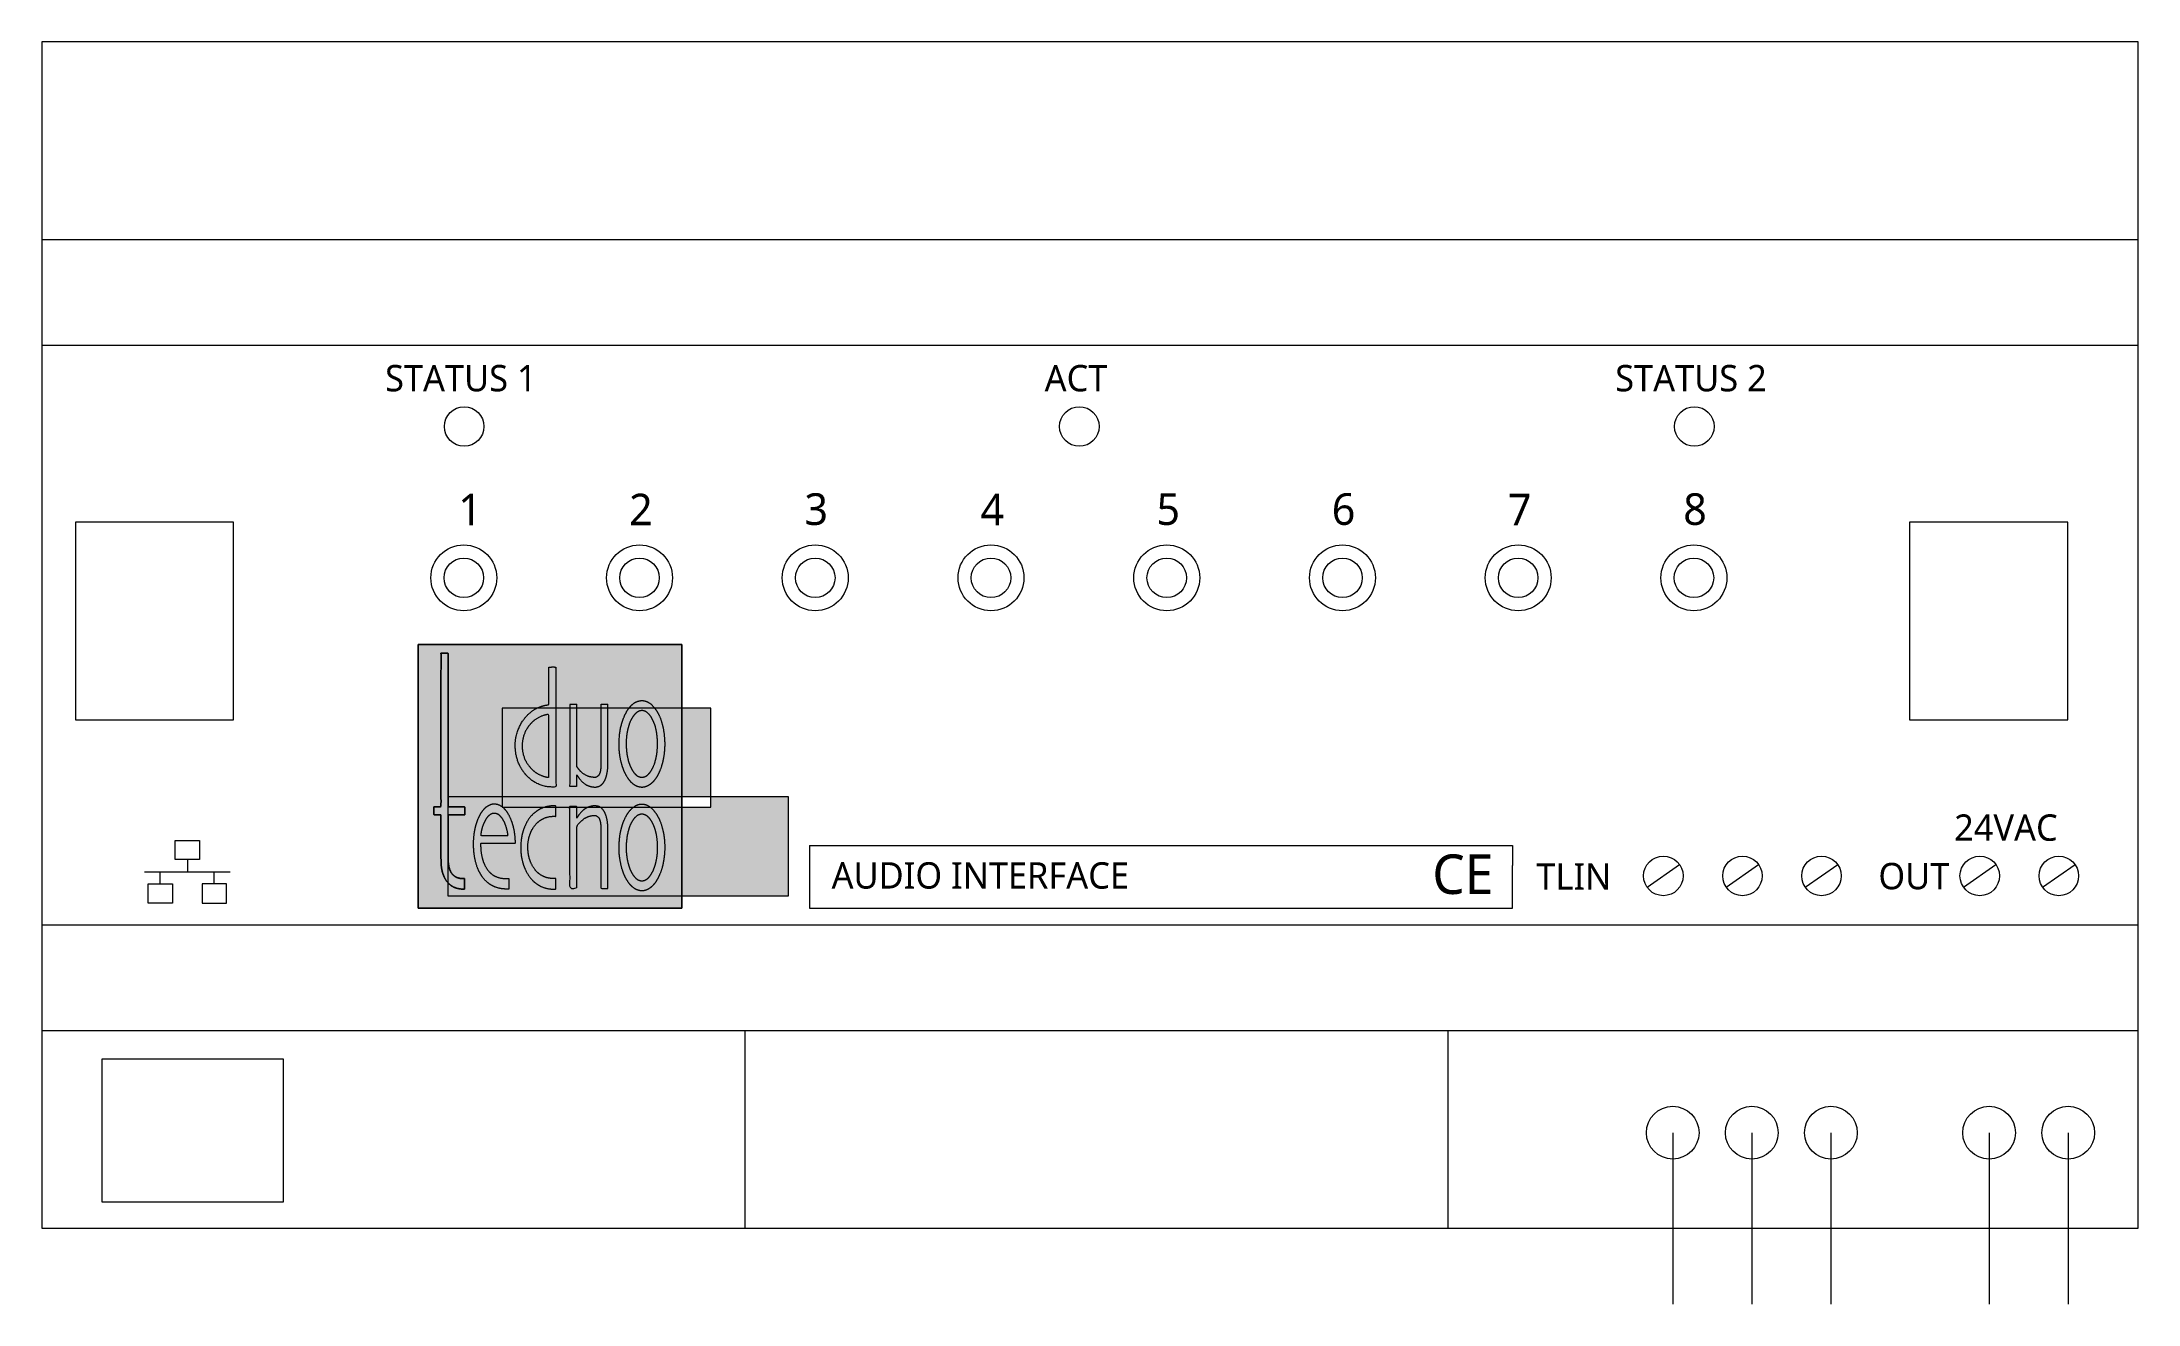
# Model space of a CAD drawing. Header units: millimetres. Extents: x 38 to 197, y -69 to 27.
import ezdxf

# ---------------------------------------------------------------- set-up
doc = ezdxf.new("R2010")
doc.units = ezdxf.units.MM
doc.header["$LTSCALE"] = 20
doc.layers.add('Ontwerplaag-1', color=7, linetype='Continuous')
doc.styles.add('@Malgun Gothic', font='malgun.ttf')

msp = doc.modelspace()

# ---------------------------------------------------------------- texts
at = {"layer": 'Ontwerplaag-1', "color": 7, "transparency": 33554687, "attachment_point": 7, "style": '@Malgun Gothic'}
for s, insert, char_height, line_spacing_factor in [('STATUS 1', (64.03, 0.46), 2, 1.004011), ('ACT', (114.06, 0.46), 2, 1.004011), ('STATUS 2', (157.34, 0.46), 2, 1.004011), ('1', (69.58, -9.68), 2.4, 0.836677), ('2', (82.54, -9.68), 2.4, 0.836677), ('3', (95.84, -9.68), 2.4, 0.836677), ('4', (109.2, -9.68), 2.4, 0.836677), ('5', (122.54, -9.68), 2.4, 0.836677), ('6', (135.84, -9.68), 2.4, 0.836677), ('7', (149.2, -9.68), 2.4, 0.836677), ('8', (162.5, -9.68), 2.4, 0.836677), ('24VAC', (183.05, -33.64), 2, 1.004011), ('CE', (143.46, -37.69), 3, 0.669344), ('AUDIO INTERFACE', (97.9, -37.27), 2, 1.004011), ('TLIN', (151.36, -37.32), 2, 1.004011), ('OUT', (177.3, -37.32), 2, 1.004011)]:
    msp.add_mtext(s, dxfattribs=dict(at, insert=insert, char_height=char_height, line_spacing_factor=line_spacing_factor))

# ---------------------------------------------------------------- hatches: boundary and pattern name
at = {"layer": 'Ontwerplaag-1', "linetype": 'Continuous', "lineweight": 5, "transparency": 33554687}
h = msp.add_hatch(color=256, dxfattribs=at)
h.set_gradient(color1=(255, 0, 0), color2=(255, 0, 0))
h.paths.add_polyline_path([(86.54, -37.78), (68.8, -37.78), (68.8, -30.28), (72.92, -30.28), (72.92, -31.05), (86.54, -31.05), (86.54, -37.78), (94.64, -37.78), (94.64, -30.28), (88.75, -30.28), (88.75, -23.55), (86.54, -23.55), (86.54, -18.72), (66.54, -18.72), (66.54, -38.72), (86.54, -38.72)])
h.paths.add_polyline_path([(86.54, -31.05), (86.54, -30.28), (72.92, -30.28), (72.92, -23.55), (86.54, -23.55), (86.54, -30.28), (88.75, -30.28), (88.75, -31.05)])
at = {"layer": 'Ontwerplaag-1', "linetype": 'Continuous', "lineweight": 0, "true_color": 0xcccccb, "transparency": 33554687}
for points in [[(68.81, -19.4), (68.81, -19.76), (68.81, -21.13), (68.81, -22.49), (68.81, -23.86), (68.81, -25.22), (68.82, -26.59), (68.82, -27.95), (68.82, -29.32), (68.82, -30.68), (68.82, -31.04), (68.86, -31.04), (69, -31.04), (69.15, -31.04), (69.3, -31.04), (69.44, -31.04), (69.59, -31.04), (69.74, -31.04), (69.88, -31.04), (70.03, -31.04), (70.07, -31.04), (70.07, -31.64), (70.03, -31.64), (69.88, -31.64), (69.74, -31.64), (69.59, -31.64), (69.44, -31.64), (69.3, -31.64), (69.15, -31.64), (69, -31.64), (68.86, -31.64), (68.82, -31.64), (68.82, -31.75), (68.82, -32.14), (68.82, -32.54), (68.82, -32.93), (68.81, -33.33), (68.81, -33.72), (68.81, -34.12), (68.81, -34.51), (68.81, -34.91), (68.81, -35.01), (68.81, -35.04), (68.82, -35.18), (68.83, -35.3), (68.84, -35.43), (68.87, -35.56), (68.9, -35.68), (68.95, -35.8), (69, -35.92), (69.05, -36.04), (69.07, -36.07), (69.09, -36.08), (69.13, -36.14), (69.19, -36.2), (69.24, -36.25), (69.3, -36.3), (69.37, -36.34), (69.44, -36.38), (69.51, -36.41), (69.58, -36.44), (69.61, -36.44), (69.62, -36.45), (69.67, -36.46), (69.72, -36.47), (69.78, -36.47), (69.83, -36.48), (69.88, -36.48), (69.93, -36.48), (69.99, -36.48), (70.04, -36.48), (70.06, -36.48), (70.06, -36.5), (70.06, -36.6), (70.06, -36.69), (70.06, -36.79), (70.06, -36.88), (70.05, -36.98), (70.05, -37.07), (70.05, -37.17), (70.05, -37.26), (70.05, -37.29), (70.02, -37.29), (69.87, -37.28), (69.73, -37.27), (69.6, -37.24), (69.46, -37.2), (69.33, -37.16), (69.21, -37.1), (69.09, -37.03), (68.97, -36.96), (68.94, -36.93), (68.91, -36.91), (68.82, -36.81), (68.74, -36.71), (68.66, -36.61), (68.59, -36.5), (68.53, -36.38), (68.47, -36.27), (68.43, -36.15), (68.39, -36.02), (68.38, -35.99), (68.37, -35.95), (68.34, -35.81), (68.32, -35.68), (68.3, -35.54), (68.29, -35.41), (68.28, -35.27), (68.27, -35.13), (68.27, -34.99), (68.27, -34.86), (68.27, -34.82), (68.27, -34.72), (68.27, -34.35), (68.27, -33.97), (68.27, -33.6), (68.27, -33.23), (68.27, -32.86), (68.27, -32.48), (68.27, -32.11), (68.27, -31.74), (68.27, -31.64), (67.73, -31.64), (67.73, -31.04), (67.75, -31.04), (67.81, -31.04), (67.88, -31.04), (67.94, -31.04), (68, -31.04), (68.07, -31.04), (68.13, -31.04), (68.19, -31.04), (68.26, -31.04), (68.27, -31.04), (68.27, -30.73), (68.27, -29.57), (68.27, -28.4), (68.27, -27.23), (68.27, -26.07), (68.27, -24.9), (68.27, -23.73), (68.27, -22.57), (68.27, -21.4), (68.27, -21.09), (68.27, -21.04), (68.27, -20.87), (68.27, -20.71), (68.27, -20.56), (68.27, -20.42), (68.27, -20.29), (68.27, -20.18), (68.27, -20.07), (68.27, -19.97), (68.27, -19.89), (68.27, -19.81), (68.27, -19.73), (68.27, -19.67), (68.27, -19.61), (68.27, -19.56), (68.27, -19.52), (68.27, -19.48), (68.27, -19.45), (68.27, -19.43), (68.27, -19.41), (68.27, -19.39), (68.27, -19.38), (68.27, -19.37), (68.27, -19.37), (68.27, -19.38), (68.27, -19.38), (68.27, -19.38), (68.27, -19.39), (68.27, -19.39), (68.27, -19.39), (68.28, -19.39), (68.28, -19.39), (68.28, -19.39), (68.28, -19.39), (68.28, -19.39), (68.29, -19.39), (68.29, -19.39), (68.29, -19.39), (68.28, -19.39), (68.28, -19.39), (68.28, -19.39), (68.28, -19.39), (68.28, -19.39), (68.29, -19.39), (68.3, -19.39), (68.32, -19.39), (68.34, -19.39), (68.36, -19.39), (68.39, -19.39), (68.42, -19.39), (68.46, -19.39), (68.49, -19.39), (68.52, -19.39), (68.55, -19.39), (68.57, -19.39), (68.6, -19.39), (68.63, -19.39), (68.66, -19.39), (68.68, -19.39), (68.7, -19.39), (68.72, -19.39), (68.74, -19.39), (68.75, -19.39), (68.77, -19.39), (68.78, -19.39), (68.79, -19.39), (68.79, -19.39), (68.8, -19.39), (68.81, -19.39), (68.81, -19.39), (68.81, -19.39), (68.81, -19.39), (68.81, -19.39), (68.8, -19.39), (68.8, -19.39), (68.8, -19.4), (68.8, -19.4), (68.8, -19.4), (68.81, -19.4), (68.81, -19.4)], [(76.44, -20.43), (76.44, -20.5), (76.44, -20.84), (76.44, -21.18), (76.44, -21.52), (76.44, -21.86), (76.44, -22.2), (76.44, -22.54), (76.44, -22.88), (76.44, -23.22), (76.44, -23.29), (76.41, -23.29), (76.25, -23.32), (76.09, -23.36), (75.94, -23.4), (75.78, -23.45), (75.64, -23.51), (75.49, -23.58), (75.35, -23.66), (75.22, -23.75), (75.19, -23.77), (75.15, -23.8), (75.03, -23.9), (74.91, -24), (74.81, -24.1), (74.71, -24.2), (74.62, -24.3), (74.55, -24.4), (74.48, -24.49), (74.42, -24.59), (74.36, -24.69), (74.31, -24.78), (74.27, -24.87), (74.22, -24.96), (74.18, -25.05), (74.15, -25.13), (74.11, -25.22), (74.08, -25.3), (74.07, -25.34), (74.05, -25.42), (73.99, -25.65), (73.94, -25.88), (73.91, -26.1), (73.89, -26.31), (73.89, -26.51), (73.9, -26.7), (73.92, -26.88), (73.96, -27.05), (74, -27.22), (74.05, -27.37), (74.1, -27.52), (74.15, -27.67), (74.21, -27.81), (74.27, -27.94), (74.33, -28.06), (74.4, -28.18), (74.44, -28.25), (74.46, -28.29), (74.52, -28.36), (74.57, -28.44), (74.63, -28.51), (74.7, -28.59), (74.77, -28.67), (74.84, -28.74), (74.92, -28.82), (75, -28.9), (75.09, -28.98), (75.19, -29.06), (75.29, -29.13), (75.41, -29.2), (75.54, -29.26), (75.68, -29.32), (75.82, -29.38), (75.98, -29.44), (76.03, -29.45), (76.05, -29.46), (76.16, -29.48), (76.28, -29.5), (76.39, -29.52), (76.5, -29.53), (76.62, -29.53), (76.73, -29.53), (76.84, -29.53), (76.96, -29.52), (76.98, -29.52), (76.98, -29.29), (76.98, -28.22), (76.98, -27.14), (76.98, -26.06), (76.98, -24.98), (76.98, -23.9), (76.98, -22.82), (76.98, -21.74), (76.98, -20.66), (76.98, -20.44), (76.97, -20.43), (76.91, -20.43), (76.84, -20.43), (76.78, -20.43), (76.71, -20.43), (76.65, -20.43), (76.59, -20.43), (76.52, -20.43), (76.46, -20.43)], [(78.04, -23.26), (78.57, -23.26), (78.57, -23.37), (78.57, -23.92), (78.57, -24.48), (78.57, -25.04), (78.57, -25.59), (78.57, -26.15), (78.57, -26.71), (78.57, -27.26), (78.57, -27.82), (78.57, -27.92), (78.57, -27.93), (78.57, -27.94), (78.57, -27.95), (78.58, -27.96), (78.58, -27.97), (78.58, -27.98), (78.59, -27.99), (78.59, -28), (78.6, -28.01), (78.6, -28.03), (78.61, -28.04), (78.62, -28.05), (78.63, -28.06), (78.64, -28.08), (78.65, -28.09), (78.66, -28.11), (78.67, -28.12), (78.68, -28.13), (78.69, -28.15), (78.73, -28.19), (78.76, -28.23), (78.8, -28.27), (78.84, -28.32), (78.89, -28.36), (78.94, -28.41), (78.99, -28.46), (79.04, -28.51), (79.1, -28.56), (79.17, -28.6), (79.24, -28.64), (79.32, -28.68), (79.41, -28.71), (79.5, -28.74), (79.6, -28.77), (79.71, -28.79), (79.74, -28.79), (79.75, -28.79), (79.76, -28.8), (79.78, -28.8), (79.79, -28.8), (79.81, -28.8), (79.83, -28.8), (79.85, -28.81), (79.87, -28.81), (79.9, -28.81), (79.92, -28.81), (79.94, -28.81), (79.97, -28.81), (79.99, -28.8), (80.02, -28.79), (80.05, -28.78), (80.08, -28.77), (80.11, -28.76), (80.11, -28.75), (80.12, -28.75), (80.16, -28.71), (80.2, -28.68), (80.23, -28.64), (80.26, -28.6), (80.28, -28.55), (80.3, -28.51), (80.32, -28.46), (80.33, -28.41), (80.34, -28.4), (80.34, -28.38), (80.35, -28.34), (80.36, -28.3), (80.37, -28.26), (80.37, -28.21), (80.38, -28.17), (80.38, -28.12), (80.39, -28.07), (80.39, -28.02), (80.39, -27.96), (80.39, -27.9), (80.4, -27.84), (80.4, -27.77), (80.4, -27.71), (80.4, -27.63), (80.4, -27.56), (80.39, -27.48), (80.39, -27.46), (80.39, -27.36), (80.39, -26.86), (80.39, -26.36), (80.39, -25.86), (80.39, -25.36), (80.39, -24.86), (80.39, -24.36), (80.4, -23.86), (80.4, -23.36), (80.4, -23.26), (80.41, -23.26), (80.47, -23.26), (80.54, -23.26), (80.6, -23.26), (80.66, -23.26), (80.73, -23.26), (80.79, -23.26), (80.85, -23.26), (80.92, -23.26), (80.93, -23.26), (80.93, -23.36), (80.93, -23.88), (80.93, -24.4), (80.93, -24.92), (80.93, -25.44), (80.93, -25.96), (80.93, -26.48), (80.93, -27.01), (80.93, -27.53), (80.93, -27.63), (80.93, -27.65), (80.93, -27.8), (80.93, -27.95), (80.92, -28.1), (80.9, -28.25), (80.88, -28.4), (80.85, -28.54), (80.82, -28.69), (80.78, -28.83), (80.77, -28.86), (80.76, -28.88), (80.75, -28.9), (80.74, -28.93), (80.73, -28.97), (80.71, -29), (80.69, -29.03), (80.68, -29.07), (80.66, -29.11), (80.64, -29.15), (80.61, -29.19), (80.59, -29.22), (80.55, -29.26), (80.52, -29.3), (80.48, -29.34), (80.43, -29.37), (80.38, -29.41), (80.32, -29.45), (80.31, -29.45), (80.29, -29.46), (80.26, -29.47), (80.22, -29.49), (80.19, -29.5), (80.15, -29.51), (80.11, -29.52), (80.07, -29.52), (80.02, -29.53), (79.98, -29.53), (79.93, -29.54), (79.88, -29.54), (79.82, -29.53), (79.77, -29.53), (79.71, -29.52), (79.65, -29.5), (79.58, -29.48), (79.51, -29.46), (79.5, -29.46), (79.47, -29.45), (79.42, -29.43), (79.37, -29.4), (79.32, -29.37), (79.26, -29.34), (79.21, -29.31), (79.15, -29.27), (79.1, -29.23), (79.04, -29.19), (78.98, -29.14), (78.92, -29.08), (78.87, -29.02), (78.81, -28.96), (78.75, -28.88), (78.7, -28.8), (78.64, -28.72), (78.59, -28.62), (78.57, -28.6), (78.57, -28.62), (78.57, -28.72), (78.57, -28.83), (78.57, -28.93), (78.57, -29.04), (78.57, -29.14), (78.57, -29.25), (78.57, -29.35), (78.57, -29.46), (78.57, -29.48), (78.56, -29.48), (78.5, -29.48), (78.43, -29.48), (78.37, -29.48), (78.3, -29.48), (78.24, -29.48), (78.18, -29.48), (78.11, -29.48), (78.05, -29.48), (78.03, -29.48), (78.04, -29.34), (78.04, -28.76), (78.04, -28.21), (78.04, -27.7), (78.04, -27.22), (78.04, -26.78), (78.04, -26.37), (78.04, -26), (78.04, -25.66), (78.04, -25.36), (78.04, -25.09), (78.04, -24.85), (78.04, -24.64), (78.04, -24.46), (78.04, -24.31), (78.04, -24.2), (78.04, -24.12), (78.04, -24.05), (78.04, -23.97), (78.04, -23.9), (78.04, -23.83), (78.04, -23.75), (78.04, -23.67), (78.04, -23.59), (78.04, -23.5), (78.04, -23.42), (78.04, -23.36), (78.04, -23.3), (78.04, -23.26), (78.04, -23.23), (78.04, -23.21), (78.04, -23.21), (78.04, -23.22), (78.04, -23.23), (78.04, -23.24), (78.04, -23.25), (78.04, -23.26), (78.04, -23.26), (78.04, -23.27), (78.04, -23.27), (78.04, -23.27), (78.04, -23.26), (78.04, -23.26), (78.04, -23.26), (78.04, -23.26), (78.04, -23.26), (78.04, -23.26), (78.04, -23.26), (78.04, -23.26), (78.04, -23.26), (78.04, -23.26), (78.04, -23.26), (78.04, -23.26), (78.04, -23.26), (78.04, -23.26), (78.04, -23.26)], [(85.13, -25.1), (85.12, -25.07), (85.09, -24.91), (85.05, -24.75), (85, -24.59), (84.95, -24.44), (84.89, -24.29), (84.82, -24.14), (84.75, -23.99), (84.68, -23.84), (84.66, -23.81), (84.65, -23.79), (84.63, -23.76), (84.61, -23.72), (84.58, -23.68), (84.55, -23.64), (84.52, -23.6), (84.49, -23.56), (84.46, -23.52), (84.43, -23.47), (84.39, -23.42), (84.35, -23.38), (84.3, -23.33), (84.25, -23.28), (84.19, -23.24), (84.12, -23.19), (84.06, -23.15), (83.98, -23.1), (83.96, -23.09), (83.95, -23.08), (83.88, -23.05), (83.81, -23.03), (83.74, -23.01), (83.66, -22.99), (83.59, -22.98), (83.51, -22.98), (83.44, -22.98), (83.36, -22.99), (83.35, -22.99), (83.33, -22.99), (83.24, -23.02), (83.16, -23.05), (83.08, -23.08), (83, -23.12), (82.92, -23.17), (82.85, -23.22), (82.78, -23.28), (82.71, -23.34), (82.7, -23.35), (82.69, -23.37), (82.61, -23.46), (82.53, -23.56), (82.46, -23.65), (82.4, -23.75), (82.33, -23.85), (82.28, -23.96), (82.22, -24.06), (82.18, -24.17), (82.17, -24.19), (82.14, -24.25), (82.11, -24.34), (82.07, -24.45), (82.04, -24.56), (82, -24.67), (81.97, -24.8), (81.94, -24.92), (81.9, -25.06), (81.87, -25.2), (81.84, -25.34), (81.82, -25.5), (81.8, -25.67), (81.79, -25.84), (81.78, -26.03), (81.78, -26.22), (81.78, -26.42), (81.79, -26.64), (81.79, -26.7), (81.8, -26.73), (81.81, -26.92), (81.84, -27.11), (81.87, -27.29), (81.9, -27.48), (81.95, -27.66), (82, -27.84), (82.05, -28.03), (82.11, -28.21), (82.13, -28.24), (82.13, -28.26), (82.18, -28.38), (82.24, -28.49), (82.29, -28.6), (82.36, -28.71), (82.42, -28.82), (82.49, -28.92), (82.57, -29.02), (82.65, -29.12), (82.67, -29.14), (82.68, -29.15), (82.75, -29.22), (82.82, -29.28), (82.89, -29.34), (82.97, -29.39), (83.05, -29.43), (83.14, -29.47), (83.23, -29.51), (83.32, -29.53), (83.34, -29.54), (83.35, -29.54), (83.39, -29.55), (83.42, -29.55), (83.45, -29.55), (83.49, -29.55), (83.52, -29.55), (83.56, -29.55), (83.6, -29.55), (83.65, -29.55), (83.69, -29.54), (83.73, -29.53), (83.78, -29.52), (83.83, -29.5), (83.88, -29.48), (83.93, -29.46), (83.98, -29.43), (84.04, -29.4), (84.05, -29.39), (84.07, -29.38), (84.16, -29.31), (84.24, -29.24), (84.31, -29.17), (84.39, -29.1), (84.46, -29.02), (84.52, -28.93), (84.58, -28.84), (84.64, -28.75), (84.65, -28.74), (84.67, -28.71), (84.74, -28.57), (84.81, -28.43), (84.87, -28.29), (84.93, -28.14), (84.98, -28), (85.03, -27.85), (85.07, -27.7), (85.1, -27.55), (85.11, -27.52), (85.12, -27.46), (85.17, -27.18), (85.21, -26.89), (85.23, -26.6), (85.24, -26.31), (85.23, -26.02), (85.21, -25.73), (85.18, -25.44), (85.14, -25.15)], [(72.15, -36.16), (72.13, -36.14), (72.09, -36.11), (72.05, -36.08), (72.01, -36.04), (71.97, -36), (71.93, -35.96), (71.89, -35.92), (71.85, -35.87), (71.81, -35.82), (71.77, -35.77), (71.73, -35.71), (71.69, -35.65), (71.65, -35.58), (71.61, -35.5), (71.57, -35.42), (71.54, -35.34), (71.5, -35.25), (71.49, -35.23), (71.48, -35.2), (71.43, -35.03), (71.39, -34.86), (71.35, -34.69), (71.32, -34.52), (71.3, -34.35), (71.29, -34.18), (71.28, -34.01), (71.28, -33.84), (71.28, -33.81), (71.34, -33.81), (71.65, -33.81), (71.96, -33.81), (72.27, -33.81), (72.58, -33.81), (72.9, -33.81), (73.21, -33.81), (73.52, -33.81), (73.83, -33.81), (73.89, -33.81), (73.89, -33.77), (73.88, -33.58), (73.87, -33.39), (73.85, -33.21), (73.83, -33.02), (73.8, -32.84), (73.76, -32.66), (73.72, -32.47), (73.67, -32.29), (73.66, -32.26), (73.65, -32.23), (73.63, -32.18), (73.61, -32.13), (73.59, -32.08), (73.57, -32.02), (73.55, -31.96), (73.52, -31.9), (73.5, -31.84), (73.47, -31.77), (73.44, -31.7), (73.4, -31.63), (73.36, -31.56), (73.31, -31.49), (73.26, -31.41), (73.2, -31.33), (73.13, -31.25), (73.06, -31.17), (73.04, -31.15), (73.03, -31.14), (73.01, -31.12), (72.98, -31.09), (72.96, -31.07), (72.93, -31.05), (72.9, -31.02), (72.86, -31), (72.83, -30.97), (72.79, -30.95), (72.75, -30.92), (72.71, -30.9), (72.66, -30.88), (72.61, -30.86), (72.56, -30.84), (72.5, -30.83), (72.44, -30.82), (72.37, -30.81), (72.35, -30.81), (72.34, -30.81), (72.31, -30.81), (72.28, -30.81), (72.25, -30.81), (72.21, -30.82), (72.18, -30.82), (72.14, -30.83), (72.1, -30.84), (72.07, -30.85), (72.03, -30.86), (71.99, -30.87), (71.94, -30.89), (71.9, -30.91), (71.86, -30.94), (71.81, -30.97), (71.76, -31), (71.72, -31.03), (71.71, -31.04), (71.69, -31.06), (71.62, -31.12), (71.55, -31.19), (71.49, -31.27), (71.43, -31.34), (71.37, -31.42), (71.32, -31.5), (71.27, -31.58), (71.22, -31.67), (71.21, -31.69), (71.2, -31.71), (71.13, -31.85), (71.07, -32), (71.02, -32.14), (70.97, -32.28), (70.92, -32.43), (70.89, -32.58), (70.85, -32.73), (70.82, -32.88), (70.82, -32.91), (70.81, -32.94), (70.79, -33.11), (70.77, -33.28), (70.75, -33.46), (70.74, -33.63), (70.74, -33.8), (70.74, -33.97), (70.74, -34.15), (70.75, -34.32), (70.76, -34.36), (70.76, -34.4), (70.77, -34.48), (70.78, -34.56), (70.79, -34.65), (70.8, -34.74), (70.82, -34.83), (70.83, -34.93), (70.85, -35.04), (70.87, -35.14), (70.9, -35.25), (70.93, -35.37), (70.97, -35.49), (71.02, -35.62), (71.07, -35.75), (71.14, -35.88), (71.21, -36.02), (71.29, -36.16), (71.31, -36.2), (71.32, -36.23), (71.41, -36.35), (71.5, -36.46), (71.59, -36.57), (71.69, -36.68), (71.8, -36.78), (71.92, -36.87), (72.04, -36.95), (72.17, -37.03), (72.2, -37.04), (72.22, -37.05), (72.36, -37.11), (72.5, -37.16), (72.64, -37.2), (72.79, -37.24), (72.94, -37.26), (73.08, -37.27), (73.23, -37.28), (73.39, -37.28), (73.42, -37.27), (73.42, -37.26), (73.42, -37.16), (73.42, -37.07), (73.42, -36.97), (73.42, -36.88), (73.42, -36.78), (73.42, -36.69), (73.42, -36.59), (73.42, -36.5), (73.42, -36.48), (73.39, -36.48), (73.33, -36.48), (73.27, -36.48), (73.21, -36.48), (73.15, -36.48), (73.08, -36.47), (73.01, -36.47), (72.94, -36.46), (72.86, -36.46), (72.79, -36.45), (72.71, -36.43), (72.62, -36.4), (72.54, -36.37), (72.45, -36.33), (72.36, -36.29), (72.27, -36.23), (72.17, -36.18)], [(75.53, -31.36), (75.56, -31.34), (75.61, -31.3), (75.67, -31.27), (75.73, -31.24), (75.8, -31.2), (75.86, -31.17), (75.94, -31.14), (76.01, -31.11), (76.09, -31.07), (76.18, -31.04), (76.27, -31.02), (76.37, -31), (76.47, -30.98), (76.58, -30.97), (76.7, -30.96), (76.82, -30.96), (76.95, -30.97), (76.99, -30.97), (76.99, -30.99), (76.99, -31.08), (76.99, -31.18), (76.99, -31.27), (76.99, -31.37), (76.99, -31.46), (76.99, -31.56), (76.99, -31.65), (76.99, -31.75), (76.99, -31.76), (76.97, -31.76), (76.84, -31.76), (76.72, -31.76), (76.6, -31.77), (76.48, -31.79), (76.36, -31.82), (76.24, -31.85), (76.13, -31.89), (76.01, -31.94), (75.99, -31.95), (75.97, -31.96), (75.92, -31.99), (75.87, -32.02), (75.82, -32.05), (75.77, -32.09), (75.72, -32.12), (75.67, -32.17), (75.61, -32.21), (75.56, -32.26), (75.5, -32.31), (75.45, -32.37), (75.39, -32.43), (75.34, -32.5), (75.29, -32.58), (75.24, -32.66), (75.19, -32.75), (75.14, -32.85), (75.13, -32.87), (75.11, -32.91), (75.08, -32.99), (75.05, -33.07), (75.02, -33.16), (74.99, -33.25), (74.96, -33.34), (74.94, -33.45), (74.91, -33.55), (74.89, -33.66), (74.87, -33.78), (74.85, -33.9), (74.85, -34.03), (74.85, -34.17), (74.86, -34.31), (74.88, -34.46), (74.9, -34.62), (74.93, -34.79), (74.94, -34.83), (74.95, -34.86), (74.96, -34.91), (74.98, -34.97), (74.99, -35.03), (75.01, -35.09), (75.04, -35.15), (75.06, -35.21), (75.09, -35.28), (75.11, -35.35), (75.14, -35.43), (75.18, -35.5), (75.23, -35.58), (75.28, -35.65), (75.34, -35.73), (75.4, -35.81), (75.47, -35.89), (75.55, -35.98), (75.57, -36), (75.59, -36.01), (75.68, -36.09), (75.77, -36.16), (75.87, -36.22), (75.97, -36.28), (76.07, -36.33), (76.18, -36.37), (76.29, -36.41), (76.41, -36.44), (76.43, -36.44), (76.44, -36.45), (76.51, -36.46), (76.57, -36.47), (76.64, -36.47), (76.71, -36.48), (76.77, -36.48), (76.84, -36.48), (76.91, -36.48), (76.98, -36.48), (76.99, -36.48), (76.99, -37.27), (76.96, -37.27), (76.9, -37.28), (76.85, -37.28), (76.79, -37.28), (76.72, -37.27), (76.66, -37.27), (76.59, -37.27), (76.51, -37.26), (76.44, -37.25), (76.36, -37.24), (76.28, -37.23), (76.2, -37.2), (76.11, -37.18), (76.02, -37.14), (75.92, -37.1), (75.83, -37.06), (75.73, -37.01), (75.7, -36.99), (75.66, -36.97), (75.53, -36.88), (75.41, -36.79), (75.29, -36.69), (75.19, -36.6), (75.1, -36.51), (75.02, -36.41), (74.95, -36.32), (74.89, -36.22), (74.84, -36.13), (74.79, -36.04), (74.74, -35.95), (74.7, -35.87), (74.66, -35.79), (74.62, -35.71), (74.59, -35.63), (74.56, -35.56), (74.55, -35.52), (74.53, -35.47), (74.5, -35.37), (74.47, -35.26), (74.44, -35.15), (74.42, -35.03), (74.39, -34.9), (74.37, -34.77), (74.35, -34.64), (74.33, -34.49), (74.31, -34.34), (74.3, -34.19), (74.31, -34.02), (74.32, -33.84), (74.34, -33.66), (74.36, -33.47), (74.4, -33.27), (74.45, -33.06), (74.46, -33), (74.47, -32.96), (74.5, -32.86), (74.53, -32.77), (74.57, -32.67), (74.6, -32.58), (74.64, -32.5), (74.68, -32.41), (74.72, -32.33), (74.76, -32.24), (74.8, -32.17), (74.85, -32.09), (74.89, -32.03), (74.93, -31.96), (74.97, -31.9), (75.01, -31.85), (75.05, -31.8), (75.09, -31.76), (75.13, -31.72), (75.16, -31.68), (75.2, -31.65), (75.23, -31.62), (75.25, -31.59), (75.28, -31.57), (75.3, -31.55), (75.31, -31.53), (75.33, -31.52), (75.35, -31.5), (75.37, -31.49), (75.38, -31.47), (75.4, -31.45), (75.43, -31.44), (75.45, -31.42), (75.47, -31.4), (75.49, -31.39), (75.51, -31.38), (75.52, -31.37), (75.53, -31.36), (75.54, -31.35), (75.54, -31.35), (75.54, -31.35), (75.54, -31.35), (75.54, -31.35), (75.54, -31.35), (75.53, -31.36), (75.53, -31.36), (75.53, -31.36), (75.53, -31.36), (75.53, -31.36), (75.53, -31.36), (75.53, -31.36), (75.53, -31.36), (75.54, -31.35), (75.54, -31.35), (75.53, -31.36), (75.53, -31.36), (75.53, -31.36)], [(79.3, -31.13), (79.32, -31.12), (79.35, -31.1), (79.38, -31.09), (79.42, -31.07), (79.46, -31.06), (79.5, -31.04), (79.54, -31.03), (79.59, -31.01), (79.63, -31), (79.68, -30.98), (79.74, -30.97), (79.79, -30.96), (79.85, -30.96), (79.92, -30.96), (79.98, -30.97), (80.05, -30.97), (80.13, -30.98), (80.15, -30.99), (80.16, -30.99), (80.19, -31), (80.23, -31.01), (80.26, -31.03), (80.29, -31.04), (80.33, -31.06), (80.36, -31.08), (80.4, -31.1), (80.43, -31.13), (80.47, -31.16), (80.5, -31.19), (80.54, -31.23), (80.57, -31.27), (80.6, -31.31), (80.64, -31.36), (80.67, -31.41), (80.7, -31.47), (80.7, -31.48), (80.71, -31.51), (80.73, -31.56), (80.75, -31.61), (80.77, -31.66), (80.79, -31.71), (80.81, -31.77), (80.83, -31.83), (80.84, -31.9), (80.86, -31.96), (80.87, -32.03), (80.89, -32.11), (80.9, -32.19), (80.91, -32.27), (80.92, -32.36), (80.92, -32.45), (80.93, -32.55), (80.93, -32.65), (80.93, -32.68), (80.93, -32.79), (80.93, -33.33), (80.93, -33.87), (80.93, -34.42), (80.93, -34.96), (80.93, -35.5), (80.93, -36.05), (80.93, -36.59), (80.93, -37.13), (80.93, -37.24), (80.92, -37.24), (80.85, -37.24), (80.79, -37.24), (80.73, -37.24), (80.66, -37.24), (80.6, -37.24), (80.54, -37.24), (80.47, -37.24), (80.41, -37.24), (80.4, -37.24), (80.4, -37.13), (80.4, -36.57), (80.39, -36.01), (80.39, -35.45), (80.39, -34.89), (80.39, -34.33), (80.39, -33.76), (80.39, -33.2), (80.39, -32.64), (80.39, -32.53), (80.39, -32.52), (80.39, -32.44), (80.39, -32.37), (80.38, -32.3), (80.36, -32.22), (80.35, -32.15), (80.33, -32.08), (80.3, -32.01), (80.28, -31.94), (80.27, -31.93), (80.27, -31.92), (80.26, -31.9), (80.25, -31.89), (80.24, -31.88), (80.23, -31.86), (80.22, -31.84), (80.21, -31.83), (80.19, -31.81), (80.18, -31.79), (80.16, -31.78), (80.14, -31.76), (80.12, -31.75), (80.1, -31.74), (80.07, -31.72), (80.04, -31.71), (80.01, -31.71), (79.98, -31.7), (79.97, -31.7), (79.96, -31.7), (79.88, -31.7), (79.81, -31.7), (79.74, -31.71), (79.67, -31.72), (79.6, -31.73), (79.53, -31.75), (79.46, -31.77), (79.4, -31.79), (79.38, -31.8), (79.36, -31.81), (79.26, -31.86), (79.16, -31.92), (79.06, -31.99), (78.97, -32.06), (78.88, -32.14), (78.8, -32.22), (78.72, -32.31), (78.65, -32.4), (78.64, -32.42), (78.64, -32.42), (78.62, -32.44), (78.61, -32.46), (78.6, -32.47), (78.59, -32.49), (78.59, -32.51), (78.58, -32.53), (78.57, -32.55), (78.57, -32.57), (78.57, -32.58), (78.57, -37.24), (78.03, -37.24), (78.03, -31.02), (78.05, -31.02), (78.11, -31.02), (78.18, -31.02), (78.24, -31.02), (78.3, -31.02), (78.37, -31.02), (78.43, -31.02), (78.5, -31.02), (78.56, -31.02), (78.57, -31.02), (78.57, -31.04), (78.57, -31.14), (78.57, -31.25), (78.57, -31.35), (78.57, -31.46), (78.57, -31.56), (78.57, -31.67), (78.57, -31.77), (78.57, -31.88), (78.57, -31.9), (78.59, -31.88), (78.61, -31.83), (78.64, -31.79), (78.67, -31.74), (78.7, -31.69), (78.73, -31.65), (78.77, -31.6), (78.8, -31.56), (78.84, -31.52), (78.87, -31.48), (78.9, -31.44), (78.94, -31.4), (78.97, -31.37), (79, -31.34), (79.03, -31.31), (79.06, -31.29), (79.09, -31.26), (79.12, -31.24), (79.15, -31.23), (79.17, -31.21), (79.2, -31.19), (79.22, -31.18), (79.23, -31.17), (79.25, -31.16), (79.26, -31.15), (79.28, -31.14), (79.29, -31.14), (79.29, -31.13), (79.3, -31.13), (79.3, -31.13), (79.31, -31.12), (79.31, -31.12), (79.31, -31.13), (79.31, -31.13), (79.3, -31.13), (79.3, -31.13), (79.3, -31.13), (79.3, -31.13), (79.3, -31.13), (79.3, -31.13), (79.3, -31.13), (79.3, -31.13), (79.3, -31.13), (79.3, -31.13), (79.3, -31.13), (79.3, -31.13), (79.3, -31.13), (79.3, -31.13)], [(85.19, -33.3), (85.18, -33.26), (85.15, -33.06), (85.11, -32.87), (85.06, -32.68), (85.01, -32.49), (84.95, -32.3), (84.88, -32.12), (84.8, -31.93), (84.71, -31.75), (84.69, -31.72), (84.68, -31.7), (84.66, -31.67), (84.64, -31.63), (84.61, -31.59), (84.59, -31.55), (84.56, -31.51), (84.53, -31.47), (84.5, -31.42), (84.47, -31.38), (84.43, -31.33), (84.39, -31.28), (84.35, -31.23), (84.3, -31.19), (84.24, -31.14), (84.18, -31.09), (84.12, -31.04), (84.05, -31), (84.03, -30.98), (84.01, -30.97), (83.99, -30.96), (83.96, -30.94), (83.93, -30.93), (83.89, -30.91), (83.86, -30.9), (83.82, -30.89), (83.78, -30.87), (83.74, -30.86), (83.7, -30.84), (83.65, -30.83), (83.61, -30.83), (83.55, -30.83), (83.5, -30.83), (83.44, -30.83), (83.38, -30.84), (83.32, -30.85), (83.3, -30.85), (83.28, -30.86), (83.25, -30.87), (83.21, -30.88), (83.18, -30.89), (83.14, -30.91), (83.1, -30.93), (83.06, -30.95), (83.02, -30.97), (82.97, -30.99), (82.93, -31.02), (82.88, -31.05), (82.84, -31.08), (82.79, -31.12), (82.75, -31.17), (82.7, -31.21), (82.65, -31.26), (82.61, -31.32), (82.59, -31.33), (82.58, -31.35), (82.5, -31.46), (82.43, -31.56), (82.36, -31.67), (82.29, -31.79), (82.23, -31.9), (82.18, -32.02), (82.13, -32.14), (82.08, -32.26), (82.07, -32.29), (82.05, -32.34), (82.03, -32.43), (82, -32.52), (81.97, -32.62), (81.95, -32.73), (81.92, -32.84), (81.89, -32.96), (81.87, -33.08), (81.85, -33.21), (81.82, -33.34), (81.81, -33.48), (81.79, -33.63), (81.78, -33.79), (81.78, -33.96), (81.78, -34.13), (81.78, -34.32), (81.79, -34.51), (81.79, -34.56), (81.8, -34.6), (81.82, -34.81), (81.84, -35.01), (81.88, -35.21), (81.92, -35.41), (81.97, -35.61), (82.03, -35.8), (82.09, -35.99), (82.16, -36.19), (82.18, -36.22), (82.19, -36.25), (82.24, -36.36), (82.3, -36.48), (82.37, -36.59), (82.44, -36.7), (82.52, -36.81), (82.6, -36.91), (82.68, -37), (82.78, -37.1), (82.8, -37.12), (82.81, -37.13), (82.83, -37.15), (82.86, -37.17), (82.89, -37.19), (82.92, -37.21), (82.95, -37.23), (82.99, -37.26), (83.02, -37.28), (83.06, -37.3), (83.1, -37.32), (83.15, -37.34), (83.2, -37.36), (83.25, -37.38), (83.31, -37.39), (83.37, -37.4), (83.43, -37.41), (83.5, -37.41), (83.51, -37.41), (83.53, -37.41), (83.57, -37.41), (83.6, -37.4), (83.63, -37.4), (83.67, -37.39), (83.71, -37.38), (83.75, -37.37), (83.79, -37.36), (83.83, -37.35), (83.88, -37.34), (83.92, -37.32), (83.97, -37.29), (84.02, -37.27), (84.06, -37.24), (84.11, -37.2), (84.16, -37.17), (84.21, -37.12), (84.23, -37.11), (84.24, -37.1), (84.32, -37.02), (84.39, -36.95), (84.45, -36.87), (84.52, -36.79), (84.58, -36.7), (84.63, -36.62), (84.69, -36.53), (84.74, -36.44), (84.74, -36.42), (84.76, -36.39), (84.82, -36.25), (84.88, -36.11), (84.94, -35.97), (84.99, -35.82), (85.03, -35.68), (85.07, -35.53), (85.11, -35.38), (85.14, -35.23), (85.14, -35.2), (85.15, -35.16), (85.18, -34.93), (85.21, -34.7), (85.23, -34.48), (85.24, -34.25), (85.24, -34.02), (85.23, -33.79), (85.21, -33.57), (85.19, -33.34)]]:
    msp.add_hatch(color=254, dxfattribs=at).paths.add_polyline_path(points)

# ---------------------------------------------------------------- linework, layer by layer
at = {"layer": 'Ontwerplaag-1', "color": 7, "linetype": 'Continuous', "lineweight": 5, "transparency": 33554687}
for p, q in [((38, 12), (197, 12)), ((38, 4), (197, 4)), ((52.54, -9.43), (40.54, -9.43)), ((40.54, -9.43), (40.54, -24.43)), ((52.54, -16.93), (52.54, -9.43)), ((191.66, -9.43), (179.66, -9.43)), ((179.66, -9.43), (179.66, -24.43)), ((191.66, -16.93), (191.66, -9.43)), ((52.54, -24.43), (52.54, -16.93)), ((191.66, -24.43), (191.66, -16.93)), ((66.54, -38.72), (66.54, -18.72)), ((66.54, -18.72), (86.54, -18.72)), ((86.54, -18.72), (86.54, -38.72)), ((40.54, -24.43), (52.54, -24.43)), ((179.66, -24.43), (191.66, -24.43)), ((96.22, -33.96), (96.22, -38.72)), ((96.22, -33.96), (149.54, -33.96)), ((149.54, -33.96), (149.54, -35.48)), ((45.77, -35.96), (52.29, -35.96)), ((46.98, -36.89), (46.98, -35.96)), ((49.03, -35.03), (49.03, -35.96)), ((51.07, -36.89), (51.07, -35.96)), ((149.54, -38.72), (149.54, -35.48)), ((159.76, -37.13), (162.22, -35.42)), ((165.76, -37.13), (168.22, -35.42)), ((171.76, -37.13), (174.22, -35.42)), ((183.76, -37.13), (186.22, -35.42)), ((189.76, -37.13), (192.22, -35.42)), ((86.54, -38.72), (66.54, -38.72)), ((96.22, -38.72), (149.54, -38.72)), ((38, -40), (197, -40)), ((38, -48), (197, -48)), ((91.32, -48), (91.32, -63)), ((144.65, -48), (144.65, -63)), ((161.7, -55.76), (161.7, -68.76)), ((167.7, -55.76), (167.7, -68.76)), ((173.7, -55.76), (173.7, -68.76)), ((185.7, -55.76), (185.7, -68.76)), ((191.7, -55.76), (191.7, -68.76))]:
    msp.add_line(p, q, dxfattribs=at)
at = {"layer": 'Ontwerplaag-1', "color": 7, "linetype": 'Continuous', "lineweight": 5, "transparency": 33554687, "flags": 128}
for points in [[(38, -63), (197, -63), (197, 27), (38, 27)], [(66.54, -18.72), (66.54, -38.72), (66.54, -38.72), (86.54, -38.72), (86.54, -38.72), (86.54, -18.72), (86.54, -18.72), (66.54, -18.72)], [(66.54, -18.72), (66.54, -38.72), (86.54, -38.72), (86.54, -18.72)], [(66.54, -38.72), (66.54, -18.72), (86.54, -18.72), (86.54, -38.72)], [(72.92, -31.05), (88.75, -31.05), (88.75, -31.05), (88.75, -23.55), (88.75, -23.55), (72.92, -23.55), (72.92, -23.55), (72.92, -31.05)], [(68.8, -37.78), (94.64, -37.78), (94.64, -37.78), (94.64, -30.28), (94.64, -30.28), (68.8, -30.28), (68.8, -30.28), (68.8, -37.78)], [(49.95, -35.03), (48.1, -35.03), (48.1, -33.58), (49.95, -33.58)], [(46.06, -36.89), (47.91, -36.89), (47.91, -38.34), (46.06, -38.34)], [(52, -36.89), (50.15, -36.89), (50.15, -38.34), (52, -38.34)], [(42.56, -50.15), (56.3, -50.15), (56.3, -61.03), (42.56, -61.03)]]:
    msp.add_lwpolyline(points, close=True, dxfattribs=at)
at = {"layer": 'Ontwerplaag-1', "color": 7, "linetype": 'Continuous', "lineweight": 5, "transparency": 33554687}
for centre, radius in [((70.03, -2.18), 1.5), ((116.69, -2.18), 1.5), ((163.34, -2.18), 1.5), ((70, -13.66), 2.5), ((70, -13.66), 1.5), ((83.33, -13.66), 2.5), ((83.33, -13.66), 1.5), ((96.66, -13.66), 2.5), ((96.66, -13.66), 1.5), ((109.99, -13.66), 2.5), ((109.99, -13.66), 1.5), ((123.32, -13.66), 2.5), ((123.32, -13.66), 1.5), ((136.65, -13.66), 2.5), ((136.65, -13.66), 1.5), ((149.98, -13.66), 2.5), ((149.98, -13.66), 1.5), ((163.31, -13.66), 2.5), ((163.31, -13.66), 1.5), ((160.99, -36.28), 1.5), ((166.99, -36.28), 1.5), ((172.99, -36.28), 1.5), ((184.99, -36.28), 1.5), ((190.99, -36.28), 1.5), ((161.7, -55.76), 2), ((167.7, -55.76), 2), ((173.7, -55.76), 2), ((185.7, -55.76), 2), ((191.7, -55.76), 2)]:
    msp.add_circle(centre, radius, dxfattribs=at)
for points, knots in [([(68.81, -19.4), (68.81, -22.31), (68.82, -28.13), (68.82, -31.04), (69.13, -31.04), (69.76, -31.04), (70.07, -31.04), (70.07, -31.34), (70.07, -31.64), (69.76, -31.64), (69.13, -31.64), (68.82, -31.64), (68.82, -32.48), (68.81, -34.17), (68.81, -35.01), (68.82, -35.28), (68.92, -35.83), (69.07, -36.07), (69.17, -36.2), (69.44, -36.4), (69.61, -36.44), (69.71, -36.47), (69.94, -36.48), (70.06, -36.48), (70.05, -36.68), (70.06, -37.09), (70.05, -37.29), (69.76, -37.29), (69.17, -37.13), (68.94, -36.93), (68.72, -36.75), (68.45, -36.25), (68.38, -35.99), (68.3, -35.7), (68.27, -35.11), (68.27, -34.82), (68.27, -34.02), (68.27, -32.43), (68.27, -31.64), (68, -31.64), (67.73, -31.64), (67.73, -31.34), (67.73, -31.04), (67.87, -31.04), (68.14, -31.04), (68.27, -31.04), (68.27, -28.55), (68.27, -23.58), (68.27, -21.09), (68.27, -20.66), (68.28, -19.82), (68.27, -19.39), (68.27, -19.39), (68.28, -19.39), (68.41, -19.39), (68.67, -19.39), (68.81, -19.39)], [0, 0, 0, 0.142518, 0.285036, 0.285036, 0.300304, 0.315571, 0.315571, 0.330044, 0.330044, 0.345311, 0.360579, 0.360579, 0.401829, 0.443079, 0.443079, 0.456363, 0.469647, 0.469647, 0.477397, 0.485148, 0.485148, 0.490295, 0.495442, 0.495442, 0.504601, 0.513759, 0.513759, 0.52717, 0.54058, 0.54058, 0.553446, 0.566312, 0.566312, 0.580152, 0.593993, 0.593993, 0.631478, 0.668963, 0.668963, 0.681709, 0.681709, 0.695795, 0.695795, 0.702197, 0.708599, 0.708599, 0.827599, 0.946599, 0.946599, 0.966919, 0.98724, 0.98724, 0.987404, 0.987404, 0.993702, 1, 1, 1]), ([(68.81, -19.4), (68.81, -22.31), (68.82, -28.13), (68.82, -31.04), (69.13, -31.04), (69.76, -31.04), (70.07, -31.04), (70.07, -31.34), (70.07, -31.64), (69.76, -31.64), (69.13, -31.64), (68.82, -31.64), (68.82, -32.48), (68.81, -34.17), (68.81, -35.01), (68.82, -35.28), (68.92, -35.83), (69.07, -36.07), (69.17, -36.2), (69.44, -36.4), (69.61, -36.44), (69.71, -36.47), (69.94, -36.48), (70.06, -36.48), (70.05, -36.68), (70.06, -37.09), (70.05, -37.29), (69.76, -37.29), (69.17, -37.13), (68.94, -36.93), (68.72, -36.75), (68.45, -36.25), (68.38, -35.99), (68.3, -35.7), (68.27, -35.11), (68.27, -34.82), (68.27, -34.02), (68.27, -32.43), (68.27, -31.64), (68, -31.64), (67.73, -31.64), (67.73, -31.34), (67.73, -31.04), (67.87, -31.04), (68.14, -31.04), (68.27, -31.04), (68.27, -28.55), (68.27, -23.58), (68.27, -21.09), (68.27, -20.66), (68.28, -19.82), (68.27, -19.39), (68.27, -19.39), (68.28, -19.39), (68.41, -19.39), (68.67, -19.39), (68.81, -19.39), (68.81, -19.4), (68.81, -19.4)], [0, 0, 0, 0.142483, 0.284965, 0.284965, 0.300229, 0.315493, 0.315493, 0.329962, 0.329962, 0.345226, 0.360489, 0.360489, 0.401729, 0.442969, 0.442969, 0.45625, 0.46953, 0.46953, 0.477279, 0.485028, 0.485028, 0.490174, 0.495319, 0.495319, 0.504476, 0.513632, 0.513632, 0.527039, 0.540446, 0.540446, 0.553309, 0.566172, 0.566172, 0.580009, 0.593846, 0.593846, 0.631322, 0.668797, 0.668797, 0.68154, 0.68154, 0.695622, 0.695622, 0.702023, 0.708424, 0.708424, 0.827394, 0.946365, 0.946365, 0.96668, 0.986995, 0.986995, 0.987159, 0.987159, 0.993456, 0.999752, 0.999752, 1, 1, 1]), ([(76.44, -20.43), (76.44, -21.14), (76.44, -22.58), (76.44, -23.29), (76.1, -23.33), (75.46, -23.57), (75.19, -23.77), (74.79, -24.06), (74.22, -24.88), (73.84, -26.06), (74.02, -27.61), (74.44, -28.25), (74.71, -28.67), (75.53, -29.31), (76.03, -29.45), (76.26, -29.52), (76.74, -29.54), (76.98, -29.52), (76.98, -27.25), (76.98, -22.71), (76.98, -20.44), (76.85, -20.42), (76.58, -20.43), (76.44, -20.43)], [0, 0, 0, 0.087534, 0.175069, 0.175069, 0.216878, 0.258687, 0.258687, 0.320515, 0.382343, 0.444171, 0.505999, 0.505999, 0.546479, 0.586959, 0.586959, 0.60571, 0.62446, 0.62446, 0.801645, 0.978831, 0.978831, 0.989416, 1, 1, 1]), ([(76.44, -20.43), (76.44, -21.14), (76.44, -22.58), (76.44, -23.29), (76.1, -23.33), (75.46, -23.57), (75.19, -23.77), (74.79, -24.06), (74.22, -24.88), (73.84, -26.06), (74.02, -27.61), (74.44, -28.25), (74.71, -28.67), (75.53, -29.31), (76.03, -29.45), (76.26, -29.52), (76.74, -29.54), (76.98, -29.52), (76.98, -27.25), (76.98, -22.71), (76.98, -20.44), (76.85, -20.42), (76.58, -20.43), (76.44, -20.43)], [0, 0, 0, 0.087534, 0.175069, 0.175069, 0.216878, 0.258687, 0.258687, 0.320515, 0.382343, 0.444171, 0.505999, 0.505999, 0.546479, 0.586959, 0.586959, 0.60571, 0.62446, 0.62446, 0.801645, 0.978831, 0.978831, 0.989416, 1, 1, 1]), ([(78.04, -23.26), (78.3, -23.26), (78.57, -23.26), (78.57, -24.43), (78.57, -26.76), (78.57, -27.92), (78.57, -27.98), (78.64, -28.08), (78.68, -28.13), (78.86, -28.38), (79.41, -28.75), (79.74, -28.79), (79.83, -28.8), (80.03, -28.81), (80.11, -28.75), (80.21, -28.69), (80.31, -28.5), (80.34, -28.4), (80.4, -28.17), (80.39, -27.69), (80.39, -27.46), (80.4, -26.41), (80.39, -24.31), (80.4, -23.26), (80.53, -23.26), (80.8, -23.26), (80.93, -23.26), (80.93, -24.35), (80.93, -26.53), (80.93, -27.63), (80.94, -27.94), (80.87, -28.56), (80.77, -28.86), (80.7, -29.04), (80.48, -29.36), (80.31, -29.45), (80.12, -29.55), (79.69, -29.52), (79.5, -29.46), (79.18, -29.35), (78.73, -28.88), (78.57, -28.6), (78.57, -28.82), (78.57, -29.26), (78.57, -29.48), (78.44, -29.48), (78.17, -29.48), (78.03, -29.48), (78.04, -27.93), (78.04, -24.81), (78.04, -23.26)], [0, 0, 0, 0.017918, 0.017918, 0.096062, 0.174207, 0.174207, 0.178256, 0.182305, 0.182305, 0.20472, 0.227136, 0.227136, 0.233551, 0.239967, 0.239967, 0.247144, 0.254322, 0.254322, 0.27067, 0.287018, 0.287018, 0.359477, 0.431937, 0.431937, 0.44119, 0.450443, 0.450443, 0.525876, 0.60131, 0.60131, 0.622812, 0.644315, 0.644315, 0.657127, 0.66994, 0.66994, 0.683298, 0.696656, 0.696656, 0.718364, 0.740071, 0.740071, 0.755215, 0.770359, 0.770359, 0.77954, 0.788721, 0.788721, 0.894361, 1, 1, 1]), ([(78.04, -23.26), (78.3, -23.26), (78.57, -23.26), (78.57, -24.43), (78.57, -26.76), (78.57, -27.92), (78.57, -27.98), (78.64, -28.08), (78.68, -28.13), (78.86, -28.38), (79.41, -28.75), (79.74, -28.79), (79.83, -28.8), (80.03, -28.81), (80.11, -28.75), (80.21, -28.69), (80.31, -28.5), (80.34, -28.4), (80.4, -28.17), (80.39, -27.69), (80.39, -27.46), (80.4, -26.41), (80.39, -24.31), (80.4, -23.26), (80.53, -23.26), (80.8, -23.26), (80.93, -23.26), (80.93, -24.35), (80.93, -26.53), (80.93, -27.63), (80.94, -27.94), (80.87, -28.56), (80.77, -28.86), (80.7, -29.04), (80.48, -29.36), (80.31, -29.45), (80.12, -29.55), (79.69, -29.52), (79.5, -29.46), (79.18, -29.35), (78.73, -28.88), (78.57, -28.6), (78.57, -28.82), (78.57, -29.26), (78.57, -29.48), (78.44, -29.48), (78.17, -29.48), (78.03, -29.48), (78.04, -27.93), (78.04, -24.81), (78.04, -23.26)], [0, 0, 0, 0.017918, 0.017918, 0.096062, 0.174207, 0.174207, 0.178256, 0.182305, 0.182305, 0.20472, 0.227136, 0.227136, 0.233551, 0.239967, 0.239967, 0.247144, 0.254322, 0.254322, 0.27067, 0.287018, 0.287018, 0.359477, 0.431937, 0.431937, 0.44119, 0.450443, 0.450443, 0.525876, 0.60131, 0.60131, 0.622812, 0.644315, 0.644315, 0.657127, 0.66994, 0.66994, 0.683298, 0.696656, 0.696656, 0.718364, 0.740071, 0.740071, 0.755215, 0.770359, 0.770359, 0.77954, 0.788721, 0.788721, 0.894361, 1, 1, 1]), ([(85.13, -25.1), (85.06, -24.76), (84.84, -24.11), (84.66, -23.81), (84.53, -23.6), (84.19, -23.21), (83.96, -23.09), (83.82, -23.01), (83.5, -22.96), (83.35, -22.99), (83.16, -23.02), (82.83, -23.22), (82.7, -23.35), (82.53, -23.54), (82.26, -23.96), (82.17, -24.19), (81.92, -24.78), (81.75, -26.06), (81.79, -26.7), (81.82, -27.09), (81.98, -27.87), (82.13, -28.24), (82.22, -28.48), (82.49, -28.94), (82.67, -29.14), (82.8, -29.28), (83.14, -29.5), (83.34, -29.54), (83.52, -29.58), (83.9, -29.49), (84.05, -29.39), (84.24, -29.27), (84.54, -28.93), (84.65, -28.74), (84.82, -28.45), (85.04, -27.84), (85.11, -27.52), (85.24, -26.92), (85.24, -25.7), (85.13, -25.1)], [0, 0, 0, 0.042843, 0.085686, 0.085686, 0.116947, 0.148208, 0.148208, 0.167177, 0.186147, 0.186147, 0.208921, 0.231696, 0.231696, 0.262722, 0.293748, 0.293748, 0.37387, 0.453992, 0.453992, 0.503704, 0.553416, 0.553416, 0.586051, 0.618687, 0.618687, 0.642385, 0.666083, 0.666083, 0.688322, 0.71056, 0.71056, 0.737919, 0.765278, 0.765278, 0.806117, 0.846955, 0.846955, 0.923478, 1, 1, 1]), ([(85.13, -25.1), (85.06, -24.76), (84.84, -24.11), (84.66, -23.81), (84.53, -23.6), (84.19, -23.21), (83.96, -23.09), (83.82, -23.01), (83.5, -22.96), (83.35, -22.99), (83.16, -23.02), (82.83, -23.22), (82.7, -23.35), (82.53, -23.54), (82.26, -23.96), (82.17, -24.19), (81.92, -24.78), (81.75, -26.06), (81.79, -26.7), (81.82, -27.09), (81.98, -27.87), (82.13, -28.24), (82.22, -28.48), (82.49, -28.94), (82.67, -29.14), (82.8, -29.28), (83.14, -29.5), (83.34, -29.54), (83.52, -29.58), (83.9, -29.49), (84.05, -29.39), (84.24, -29.27), (84.54, -28.93), (84.65, -28.74), (84.82, -28.45), (85.04, -27.84), (85.11, -27.52), (85.24, -26.92), (85.24, -25.7), (85.13, -25.1)], [0, 0, 0, 0.042843, 0.085686, 0.085686, 0.116947, 0.148208, 0.148208, 0.167177, 0.186147, 0.186147, 0.208921, 0.231696, 0.231696, 0.262722, 0.293748, 0.293748, 0.37387, 0.453992, 0.453992, 0.503704, 0.553416, 0.553416, 0.586051, 0.618687, 0.618687, 0.642385, 0.666083, 0.666083, 0.688322, 0.71056, 0.71056, 0.737919, 0.765278, 0.765278, 0.806117, 0.846955, 0.846955, 0.923478, 1, 1, 1]), ([(84.64, -27.04), (84.59, -27.37), (84.39, -28.01), (84.21, -28.3), (84.11, -28.46), (83.82, -28.74), (83.62, -28.78), (83.49, -28.81), (83.22, -28.73), (83.11, -28.65), (82.95, -28.52), (82.74, -28.2), (82.66, -28.02), (82.52, -27.72), (82.37, -27.07), (82.34, -26.74), (82.31, -26.36), (82.34, -25.6), (82.42, -25.23), (82.48, -24.96), (82.67, -24.43), (82.83, -24.19), (82.93, -24.05), (83.21, -23.79), (83.39, -23.75), (83.52, -23.72), (83.77, -23.78), (83.87, -23.86), (84.03, -23.97), (84.26, -24.29), (84.34, -24.47), (84.48, -24.74), (84.63, -25.34), (84.66, -25.64), (84.7, -25.99), (84.69, -26.7), (84.64, -27.04)], [0, 0, 0, 0.056381, 0.112761, 0.112761, 0.144367, 0.175972, 0.175972, 0.197766, 0.21956, 0.21956, 0.251766, 0.283972, 0.283972, 0.340135, 0.396298, 0.396298, 0.460811, 0.525323, 0.525323, 0.572542, 0.619761, 0.619761, 0.649659, 0.679558, 0.679558, 0.699319, 0.71908, 0.71908, 0.750485, 0.781891, 0.781891, 0.832052, 0.882212, 0.882212, 0.941106, 1, 1, 1]), ([(84.64, -27.04), (84.59, -27.37), (84.39, -28.01), (84.21, -28.3), (84.11, -28.46), (83.82, -28.74), (83.62, -28.78), (83.49, -28.81), (83.22, -28.73), (83.11, -28.65), (82.95, -28.52), (82.74, -28.2), (82.66, -28.02), (82.52, -27.72), (82.37, -27.07), (82.34, -26.74), (82.31, -26.36), (82.34, -25.6), (82.42, -25.23), (82.48, -24.96), (82.67, -24.43), (82.83, -24.19), (82.93, -24.05), (83.21, -23.79), (83.39, -23.75), (83.52, -23.72), (83.77, -23.78), (83.87, -23.86), (84.03, -23.97), (84.26, -24.29), (84.34, -24.47), (84.48, -24.74), (84.63, -25.34), (84.66, -25.64), (84.7, -25.99), (84.69, -26.7), (84.64, -27.04)], [0, 0, 0, 0.056381, 0.112761, 0.112761, 0.144367, 0.175972, 0.175972, 0.197766, 0.21956, 0.21956, 0.251766, 0.283972, 0.283972, 0.340135, 0.396298, 0.396298, 0.460811, 0.525323, 0.525323, 0.572542, 0.619761, 0.619761, 0.649659, 0.679558, 0.679558, 0.699319, 0.71908, 0.71908, 0.750485, 0.781891, 0.781891, 0.832052, 0.882212, 0.882212, 0.941106, 1, 1, 1]), ([(76.44, -28.8), (76.11, -28.76), (75.51, -28.49), (75.27, -28.28), (74.86, -27.93), (74.43, -26.96), (74.43, -26.44), (74.42, -25.98), (74.75, -25.08), (75.07, -24.74), (75.33, -24.44), (76.04, -24.07), (76.44, -24.02), (76.44, -24.92), (76.44, -26.72), (76.44, -27.63), (76.44, -27.92), (76.45, -28.51), (76.44, -28.8)], [0, 0, 0, 0.055561, 0.111122, 0.111122, 0.20229, 0.293457, 0.293457, 0.375618, 0.457779, 0.457779, 0.525813, 0.593846, 0.593846, 0.747043, 0.90024, 0.90024, 0.95012, 1, 1, 1]), ([(76.44, -28.8), (76.11, -28.76), (75.51, -28.49), (75.27, -28.28), (74.86, -27.93), (74.43, -26.96), (74.43, -26.44), (74.42, -25.98), (74.75, -25.08), (75.07, -24.74), (75.33, -24.44), (76.04, -24.07), (76.44, -24.02), (76.44, -24.92), (76.44, -26.72), (76.44, -27.63), (76.44, -27.92), (76.45, -28.51), (76.44, -28.8)], [0, 0, 0, 0.055561, 0.111122, 0.111122, 0.20229, 0.293457, 0.293457, 0.375618, 0.457779, 0.457779, 0.525813, 0.593846, 0.593846, 0.747043, 0.90024, 0.90024, 0.95012, 1, 1, 1]), ([(72.15, -36.16), (71.91, -35.98), (71.59, -35.49), (71.49, -35.23), (71.37, -34.88), (71.27, -34.17), (71.28, -33.81), (71.93, -33.81), (73.24, -33.81), (73.89, -33.81), (73.89, -33.41), (73.78, -32.63), (73.66, -32.26), (73.56, -31.96), (73.27, -31.38), (73.04, -31.15), (72.91, -31.01), (72.55, -30.82), (72.35, -30.81), (72.17, -30.8), (71.84, -30.94), (71.71, -31.04), (71.55, -31.18), (71.3, -31.51), (71.21, -31.69), (71.06, -31.97), (70.87, -32.59), (70.82, -32.91), (70.76, -33.26), (70.73, -33.99), (70.76, -34.36), (70.8, -34.84), (71.05, -35.78), (71.31, -36.2), (71.47, -36.46), (71.92, -36.9), (72.2, -37.04), (72.48, -37.18), (73.1, -37.29), (73.42, -37.27), (73.42, -37.08), (73.42, -36.68), (73.42, -36.48), (73.08, -36.5), (72.42, -36.36), (72.15, -36.16)], [0, 0, 0, 0.02938, 0.05876, 0.05876, 0.096317, 0.133874, 0.133874, 0.201846, 0.269818, 0.269818, 0.310662, 0.351507, 0.351507, 0.384293, 0.417078, 0.417078, 0.436759, 0.45644, 0.45644, 0.473861, 0.491281, 0.491281, 0.511992, 0.532703, 0.532703, 0.56579, 0.598877, 0.598877, 0.636462, 0.674046, 0.674046, 0.72373, 0.773415, 0.773415, 0.804225, 0.835035, 0.835035, 0.865792, 0.89655, 0.89655, 0.915973, 0.935395, 0.935395, 0.967698, 1, 1, 1]), ([(72.15, -36.16), (71.91, -35.98), (71.59, -35.49), (71.49, -35.23), (71.37, -34.88), (71.27, -34.17), (71.28, -33.81), (71.93, -33.81), (73.24, -33.81), (73.89, -33.81), (73.89, -33.41), (73.78, -32.63), (73.66, -32.26), (73.56, -31.96), (73.27, -31.38), (73.04, -31.15), (72.91, -31.01), (72.55, -30.82), (72.35, -30.81), (72.17, -30.8), (71.84, -30.94), (71.71, -31.04), (71.55, -31.18), (71.3, -31.51), (71.21, -31.69), (71.06, -31.97), (70.87, -32.59), (70.82, -32.91), (70.76, -33.26), (70.73, -33.99), (70.76, -34.36), (70.8, -34.84), (71.05, -35.78), (71.31, -36.2), (71.47, -36.46), (71.92, -36.9), (72.2, -37.04), (72.48, -37.18), (73.1, -37.29), (73.42, -37.27), (73.42, -37.08), (73.42, -36.68), (73.42, -36.48), (73.08, -36.5), (72.42, -36.36), (72.15, -36.16)], [0, 0, 0, 0.02938, 0.05876, 0.05876, 0.096317, 0.133874, 0.133874, 0.201846, 0.269818, 0.269818, 0.310662, 0.351507, 0.351507, 0.384293, 0.417078, 0.417078, 0.436759, 0.45644, 0.45644, 0.473861, 0.491281, 0.491281, 0.511992, 0.532703, 0.532703, 0.56579, 0.598877, 0.598877, 0.636462, 0.674046, 0.674046, 0.72373, 0.773415, 0.773415, 0.804225, 0.835035, 0.835035, 0.865792, 0.89655, 0.89655, 0.915973, 0.935395, 0.935395, 0.967698, 1, 1, 1]), ([(71.59, -32.14), (71.67, -31.97), (71.92, -31.66), (72.11, -31.57), (72.23, -31.52), (72.51, -31.55), (72.62, -31.62), (72.77, -31.72), (72.99, -32.02), (73.07, -32.18), (73.18, -32.42), (73.32, -32.94), (73.36, -33.2), (72.84, -33.2), (71.8, -33.2), (71.28, -33.2), (71.31, -32.92), (71.46, -32.39), (71.59, -32.14)], [0, 0, 0, 0.060725, 0.12145, 0.12145, 0.162271, 0.203092, 0.203092, 0.260214, 0.317335, 0.317335, 0.401952, 0.48657, 0.48657, 0.654277, 0.821984, 0.821984, 0.910992, 1, 1, 1]), ([(71.59, -32.14), (71.67, -31.97), (71.92, -31.66), (72.11, -31.57), (72.23, -31.52), (72.51, -31.55), (72.62, -31.62), (72.77, -31.72), (72.99, -32.02), (73.07, -32.18), (73.18, -32.42), (73.32, -32.94), (73.36, -33.2), (72.84, -33.2), (71.8, -33.2), (71.28, -33.2), (71.31, -32.92), (71.46, -32.39), (71.59, -32.14)], [0, 0, 0, 0.060725, 0.12145, 0.12145, 0.162271, 0.203092, 0.203092, 0.260214, 0.317335, 0.317335, 0.401952, 0.48657, 0.48657, 0.654277, 0.821984, 0.821984, 0.910992, 1, 1, 1]), ([(75.53, -31.36), (75.84, -31.14), (76.6, -30.94), (76.99, -30.97), (76.99, -31.17), (76.99, -31.57), (76.99, -31.76), (76.73, -31.74), (76.22, -31.83), (75.99, -31.95), (75.7, -32.1), (75.26, -32.59), (75.13, -32.87), (74.91, -33.33), (74.83, -34.34), (74.94, -34.83), (75.02, -35.15), (75.33, -35.76), (75.57, -36), (75.75, -36.16), (76.19, -36.4), (76.43, -36.44), (76.57, -36.47), (76.85, -36.48), (76.99, -36.48), (76.99, -36.87), (76.99, -37.27), (76.66, -37.3), (75.99, -37.16), (75.7, -36.99), (75.28, -36.75), (74.71, -35.96), (74.55, -35.52), (74.34, -34.92), (74.3, -33.62), (74.46, -33), (74.59, -32.52), (75.11, -31.65), (75.53, -31.36)], [0, 0, 0, 0.040652, 0.081304, 0.081304, 0.102384, 0.123465, 0.123465, 0.15072, 0.177974, 0.177974, 0.213318, 0.248661, 0.248661, 0.305019, 0.361378, 0.361378, 0.398901, 0.436424, 0.436424, 0.463168, 0.489912, 0.489912, 0.505084, 0.520257, 0.520257, 0.56319, 0.56319, 0.599295, 0.635401, 0.635401, 0.688584, 0.741768, 0.741768, 0.814819, 0.88787, 0.88787, 0.943935, 1, 1, 1]), ([(75.53, -31.36), (75.84, -31.14), (76.6, -30.94), (76.99, -30.97), (76.99, -31.17), (76.99, -31.57), (76.99, -31.76), (76.73, -31.74), (76.22, -31.83), (75.99, -31.95), (75.7, -32.1), (75.26, -32.59), (75.13, -32.87), (74.91, -33.33), (74.83, -34.34), (74.94, -34.83), (75.02, -35.15), (75.33, -35.76), (75.57, -36), (75.75, -36.16), (76.19, -36.4), (76.43, -36.44), (76.57, -36.47), (76.85, -36.48), (76.99, -36.48), (76.99, -36.87), (76.99, -37.27), (76.66, -37.3), (75.99, -37.16), (75.7, -36.99), (75.28, -36.75), (74.71, -35.96), (74.55, -35.52), (74.34, -34.92), (74.3, -33.62), (74.46, -33), (74.59, -32.52), (75.11, -31.65), (75.53, -31.36)], [0, 0, 0, 0.040652, 0.081304, 0.081304, 0.102384, 0.123465, 0.123465, 0.15072, 0.177974, 0.177974, 0.213318, 0.248661, 0.248661, 0.305019, 0.361378, 0.361378, 0.398901, 0.436424, 0.436424, 0.463168, 0.489912, 0.489912, 0.505084, 0.520257, 0.520257, 0.56319, 0.56319, 0.599295, 0.635401, 0.635401, 0.688584, 0.741768, 0.741768, 0.814819, 0.88787, 0.88787, 0.943935, 1, 1, 1]), ([(79.3, -31.13), (79.49, -31.03), (79.93, -30.94), (80.15, -30.99), (80.34, -31.03), (80.62, -31.31), (80.7, -31.48), (80.83, -31.77), (80.93, -32.38), (80.93, -32.68), (80.93, -33.82), (80.93, -36.1), (80.93, -37.24), (80.8, -37.24), (80.53, -37.24), (80.4, -37.24), (80.39, -36.06), (80.39, -33.71), (80.39, -32.53), (80.39, -32.38), (80.34, -32.07), (80.27, -31.93), (80.23, -31.84), (80.07, -31.71), (79.97, -31.7), (79.82, -31.69), (79.52, -31.74), (79.38, -31.8), (79.15, -31.9), (78.78, -32.22), (78.64, -32.42), (78.62, -32.45), (78.57, -32.53), (78.57, -32.58), (78.57, -34.91), (78.57, -37.24), (78.3, -37.24), (78.03, -37.24), (78.03, -34.13), (78.03, -31.02), (78.17, -31.02), (78.44, -31.02), (78.57, -31.02), (78.57, -31.24), (78.57, -31.68), (78.57, -31.9), (78.7, -31.67), (79.06, -31.26), (79.3, -31.13)], [0, 0, 0, 0.014917, 0.029834, 0.029834, 0.043369, 0.056905, 0.056905, 0.079328, 0.101752, 0.101752, 0.185634, 0.269516, 0.269516, 0.279378, 0.289239, 0.289239, 0.375919, 0.462598, 0.462598, 0.47396, 0.485321, 0.485321, 0.492201, 0.499081, 0.499081, 0.509168, 0.519255, 0.519255, 0.536178, 0.5531, 0.5531, 0.556024, 0.558949, 0.558949, 0.706627, 0.706627, 0.723636, 0.723636, 0.920631, 0.920631, 0.929192, 0.937753, 0.937753, 0.951874, 0.965996, 0.965996, 0.982998, 1, 1, 1]), ([(79.3, -31.13), (79.49, -31.03), (79.93, -30.94), (80.15, -30.99), (80.34, -31.03), (80.62, -31.31), (80.7, -31.48), (80.83, -31.77), (80.93, -32.38), (80.93, -32.68), (80.93, -33.82), (80.93, -36.1), (80.93, -37.24), (80.8, -37.24), (80.53, -37.24), (80.4, -37.24), (80.39, -36.06), (80.39, -33.71), (80.39, -32.53), (80.39, -32.38), (80.34, -32.07), (80.27, -31.93), (80.23, -31.84), (80.07, -31.71), (79.97, -31.7), (79.82, -31.69), (79.52, -31.74), (79.38, -31.8), (79.15, -31.9), (78.78, -32.22), (78.64, -32.42), (78.62, -32.45), (78.57, -32.53), (78.57, -32.58), (78.57, -34.91), (78.57, -37.24), (78.3, -37.24), (78.03, -37.24), (78.03, -34.13), (78.03, -31.02), (78.17, -31.02), (78.44, -31.02), (78.57, -31.02), (78.57, -31.24), (78.57, -31.68), (78.57, -31.9), (78.7, -31.67), (79.06, -31.26), (79.3, -31.13)], [0, 0, 0, 0.014917, 0.029834, 0.029834, 0.043369, 0.056905, 0.056905, 0.079328, 0.101752, 0.101752, 0.185634, 0.269516, 0.269516, 0.279378, 0.289239, 0.289239, 0.375919, 0.462598, 0.462598, 0.47396, 0.485321, 0.485321, 0.492201, 0.499081, 0.499081, 0.509168, 0.519255, 0.519255, 0.536178, 0.5531, 0.5531, 0.556024, 0.558949, 0.558949, 0.706627, 0.706627, 0.723636, 0.723636, 0.920631, 0.920631, 0.929192, 0.937753, 0.937753, 0.951874, 0.965996, 0.965996, 0.982998, 1, 1, 1]), ([(85.19, -33.3), (85.13, -32.89), (84.9, -32.09), (84.69, -31.72), (84.57, -31.51), (84.25, -31.11), (84.03, -30.98), (83.87, -30.88), (83.49, -30.81), (83.3, -30.85), (83.09, -30.9), (82.73, -31.17), (82.59, -31.33), (82.42, -31.54), (82.16, -32.03), (82.07, -32.29), (81.88, -32.84), (81.76, -33.99), (81.79, -34.56), (81.83, -34.99), (82.01, -35.83), (82.18, -36.22), (82.29, -36.47), (82.59, -36.93), (82.8, -37.12), (82.94, -37.24), (83.31, -37.41), (83.51, -37.41), (83.72, -37.41), (84.08, -37.24), (84.23, -37.11), (84.39, -36.97), (84.65, -36.61), (84.74, -36.42), (84.89, -36.13), (85.09, -35.52), (85.14, -35.2), (85.23, -34.73), (85.25, -33.77), (85.19, -33.3)], [0, 0, 0, 0.051341, 0.102682, 0.102682, 0.13314, 0.163598, 0.163598, 0.186112, 0.208625, 0.208625, 0.234818, 0.261012, 0.261012, 0.295227, 0.329443, 0.329443, 0.402225, 0.475008, 0.475008, 0.52913, 0.583252, 0.583252, 0.617232, 0.651211, 0.651211, 0.674935, 0.698658, 0.698658, 0.722382, 0.746105, 0.746105, 0.772917, 0.799728, 0.799728, 0.839777, 0.879826, 0.879826, 0.939913, 1, 1, 1]), ([(85.19, -33.3), (85.13, -32.89), (84.9, -32.09), (84.69, -31.72), (84.57, -31.51), (84.25, -31.11), (84.03, -30.98), (83.87, -30.88), (83.49, -30.81), (83.3, -30.85), (83.09, -30.9), (82.73, -31.17), (82.59, -31.33), (82.42, -31.54), (82.16, -32.03), (82.07, -32.29), (81.88, -32.84), (81.76, -33.99), (81.79, -34.56), (81.83, -34.99), (82.01, -35.83), (82.18, -36.22), (82.29, -36.47), (82.59, -36.93), (82.8, -37.12), (82.94, -37.24), (83.31, -37.41), (83.51, -37.41), (83.72, -37.41), (84.08, -37.24), (84.23, -37.11), (84.39, -36.97), (84.65, -36.61), (84.74, -36.42), (84.89, -36.13), (85.09, -35.52), (85.14, -35.2), (85.23, -34.73), (85.25, -33.77), (85.19, -33.3)], [0, 0, 0, 0.051341, 0.102682, 0.102682, 0.13314, 0.163598, 0.163598, 0.186112, 0.208625, 0.208625, 0.234818, 0.261012, 0.261012, 0.295227, 0.329443, 0.329443, 0.402225, 0.475008, 0.475008, 0.52913, 0.583252, 0.583252, 0.617232, 0.651211, 0.651211, 0.674935, 0.698658, 0.698658, 0.722382, 0.746105, 0.746105, 0.772917, 0.799728, 0.799728, 0.839777, 0.879826, 0.879826, 0.939913, 1, 1, 1]), ([(84.5, -35.51), (84.44, -35.7), (84.29, -36.04), (84.18, -36.2), (84.11, -36.31), (83.92, -36.51), (83.8, -36.57), (83.69, -36.63), (83.45, -36.66), (83.34, -36.62), (83.17, -36.57), (82.92, -36.33), (82.83, -36.19), (82.68, -35.97), (82.5, -35.48), (82.44, -35.22), (82.32, -34.71), (82.31, -33.66), (82.41, -33.15), (82.46, -32.89), (82.63, -32.37), (82.87, -31.97), (83.16, -31.67), (83.36, -31.61), (83.5, -31.57), (83.78, -31.65), (83.89, -31.73), (84.05, -31.84), (84.27, -32.16), (84.35, -32.32), (84.53, -32.71), (84.69, -33.55), (84.7, -33.97), (84.71, -34.36), (84.62, -35.14), (84.5, -35.51)], [0, 0, 0, 0.026801, 0.053603, 0.053603, 0.072394, 0.091184, 0.091184, 0.107587, 0.12399, 0.12399, 0.147629, 0.171267, 0.171267, 0.208981, 0.246694, 0.246694, 0.32177, 0.396846, 0.396846, 0.435495, 0.474145, 0.512795, 0.551444, 0.551444, 0.577646, 0.603848, 0.603848, 0.640476, 0.677104, 0.677104, 0.76115, 0.845196, 0.845196, 0.922598, 1, 1, 1]), ([(84.5, -35.51), (84.44, -35.7), (84.29, -36.04), (84.18, -36.2), (84.11, -36.31), (83.92, -36.51), (83.8, -36.57), (83.69, -36.63), (83.45, -36.66), (83.34, -36.62), (83.17, -36.57), (82.92, -36.33), (82.83, -36.19), (82.68, -35.97), (82.5, -35.48), (82.44, -35.22), (82.32, -34.71), (82.31, -33.66), (82.41, -33.15), (82.46, -32.89), (82.63, -32.37), (82.87, -31.97), (83.16, -31.67), (83.36, -31.61), (83.5, -31.57), (83.78, -31.65), (83.89, -31.73), (84.05, -31.84), (84.27, -32.16), (84.35, -32.32), (84.53, -32.71), (84.69, -33.55), (84.7, -33.97), (84.71, -34.36), (84.62, -35.14), (84.5, -35.51)], [0, 0, 0, 0.026801, 0.053603, 0.053603, 0.072394, 0.091184, 0.091184, 0.107587, 0.12399, 0.12399, 0.147629, 0.171267, 0.171267, 0.208981, 0.246694, 0.246694, 0.32177, 0.396846, 0.396846, 0.435495, 0.474145, 0.512795, 0.551444, 0.551444, 0.577646, 0.603848, 0.603848, 0.640476, 0.677104, 0.677104, 0.76115, 0.845196, 0.845196, 0.922598, 1, 1, 1])]:
    msp.add_open_spline(points, degree=2, knots=knots, dxfattribs=at)
at = {"layer": 'Ontwerplaag-1', "color": 240, "linetype": 'Continuous', "true_color": 0xed1f24, "transparency": 33554687}
msp.add_solid([(66.54, -18.72), (66.54, -38.72), (86.54, -18.72), (86.54, -38.72)], dxfattribs=at)

msp.set_redraw_order([(e.dxf.handle, doc.entitydb.next_handle()) for e in msp.query("TEXT MTEXT ATTDEF DIMENSION ARC_DIMENSION")])  # texts and dimensions are drawn at this point

doc.saveas('drawing.dxf')
